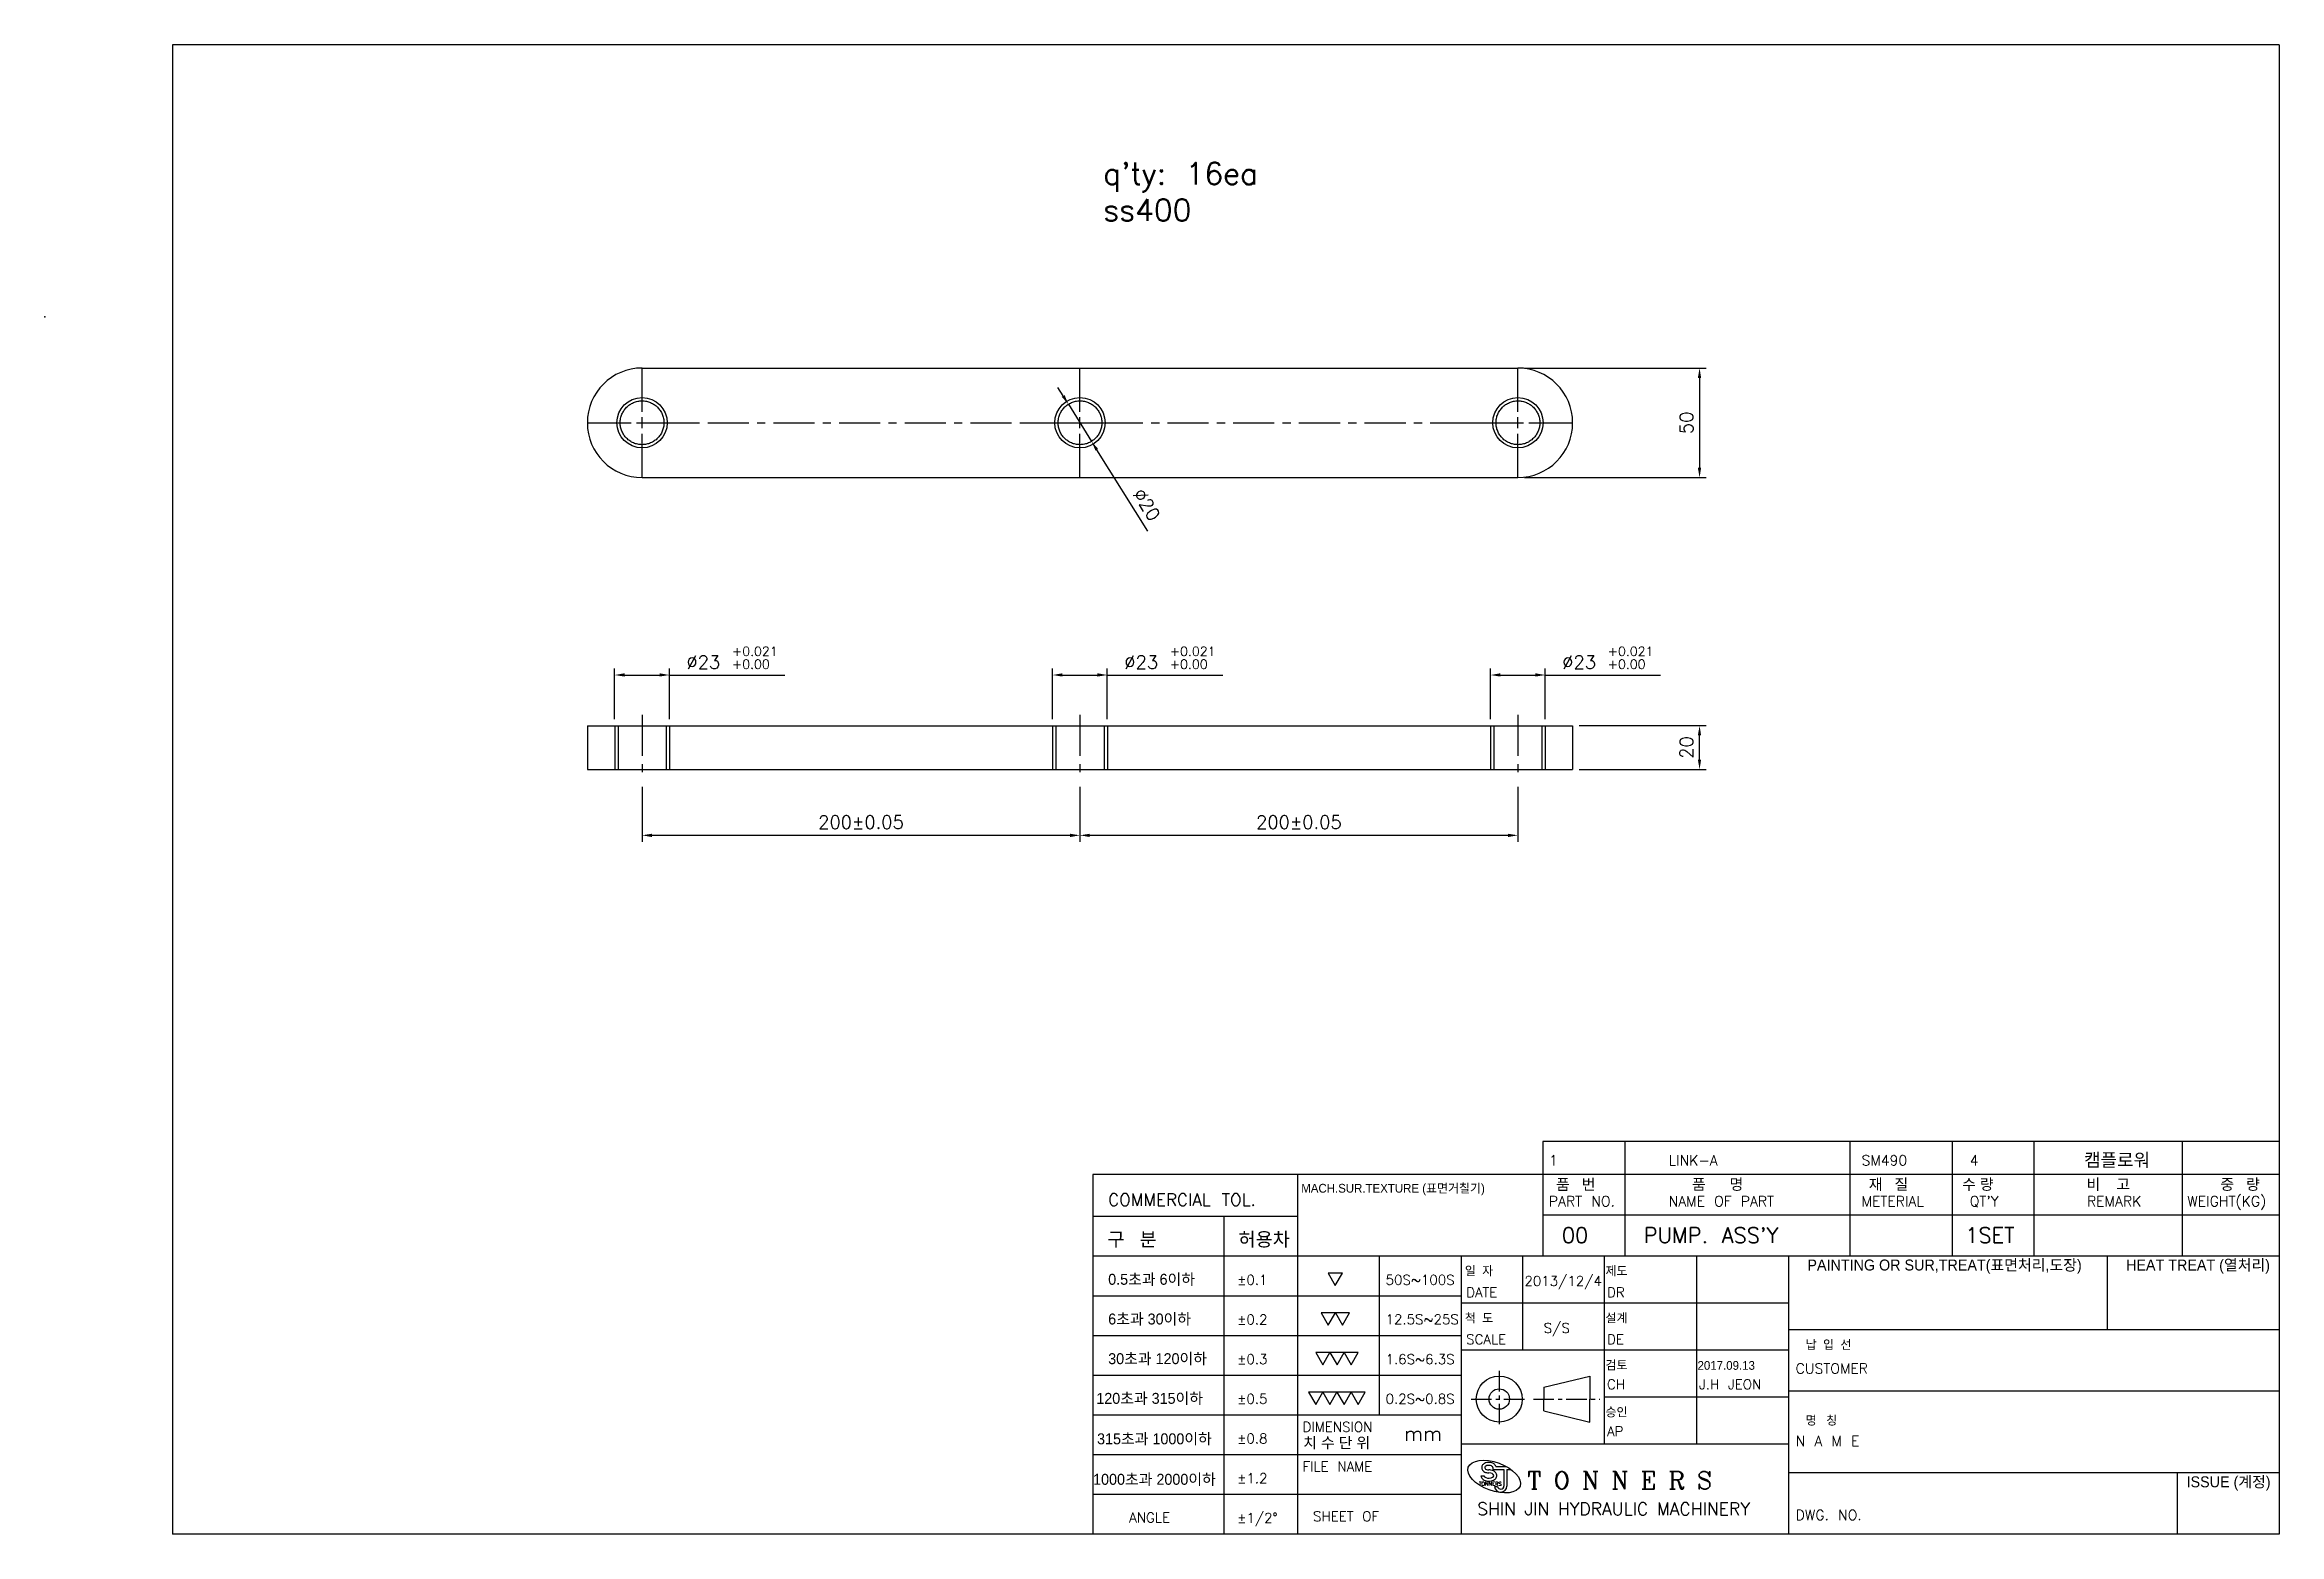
# Model space of a CAD drawing. Extents: x -2917 to 6643, y 8514 to 10799.
# Drawn here: x 2377 to 3398, y 8528 to 9208 of the extents above; entities that cross this region are included whole.
import ezdxf

# ---------------------------------------------------------------- set-up
doc = ezdxf.new("R2010")
doc.units = 0
doc.header["$LTSCALE"] = 15
doc.header["$MEASUREMENT"] = 0
for name, pattern in [('CENTER', [2, 1.25, -0.25, 0.25, -0.25]), ('CENTER2', [28.575, 19.05, -3.175, 3.175, -3.175]), ('PHANTOM2', [31.75, 15.875, -3.175, 3.175, -3.175, 3.175, -3.175])]:
    doc.linetypes.add(name, pattern=pattern)
for name, color, linetype in [('1', 1, 'CENTER'), ('3', 3, 'Continuous'), ('4', 4, 'Continuous'), ('DG', 4, 'Continuous')]:
    doc.layers.add(name, color=color, linetype=linetype)
doc.styles.add('HSG', font='romans.shx', dxfattribs={"bigfont": 'whgtxt.shx'})
doc.styles.add('ROMANC', font='romanc', dxfattribs={"height": 2})
doc.styles.add('ROMANS', font='txt.shx', dxfattribs={"bigfont": 'whgtxt.shx'})
doc.styles.get("Standard").update_dxf_attribs({"font": 'txt.shx'})
doc.dimstyles.new('ISO-25', dxfattribs={"dimtxt": 2.5, "dimasz": 2.5, "dimexe": 1.25, "dimexo": 0.625, "dimtad": 1, "dimtoh": 1, "dimdsep": 46, "dimtxsty": 'Standard', "dimcen": 2.5, "dimclrt": 6, "dimadec": 0, "dimazin": 0, "dimtfac": 1, "dimtmove": 0, "dimatfit": 3, "dimfxl": 1, "dimarcsym": 0})

msp = doc.modelspace()

# ---------------------------------------------------------------- texts
for s, height, p in [('1', 4.671, (3064.056, 8696.502)), ('LINK-A', 4.6708, (3118.766, 8696.502)), ('SM490', 4.6708, (3206.877, 8696.502)), ('4', 4.671, (3256.282, 8696.502)), ('COMMERCIAL TOL.', 5.60496, (2862.77, 8678.025)), ('PART NO.', 4.6708, (3064.056, 8677.819)), ('NAME OF PART', 4.6708, (3118.766, 8677.819)), ('METERIAL', 4.6708, (3206.877, 8677.819)), ("QT'Y", 4.6708, (3256.282, 8677.819)), ('REMARK', 4.6708, (3309.836, 8677.819)), ('WEIGHT(KG)', 4.6708, (3355.667, 8677.819)), ('00', 7.0062, (3070.015, 8661.112)), ("PUMP. ASS'Y", 7.0062, (3107.382, 8661.112)), ('1SET', 7.0062, (3254.268, 8661.112)), ('%%P0.1', 4.484, (2921.7, 8642.005)), ('50S~100S', 4.484, (2989.497, 8642.005)), ('2013/12/4', 4.484, (3052.917, 8641.466)), ('DATE', 4.484, (3026.292, 8636.343)), ('DR', 4.484, (3090.618, 8636.343)), ('%%P0.2', 4.484, (2921.7, 8623.882)), ('12.5S~25S', 4.484, (2989.497, 8623.976)), ('S/S', 4.484, (3061.718, 8619.98)), ('SCALE', 4.484, (3026.292, 8614.857)), ('DE', 4.484, (3090.618, 8614.857)), ('%%P0.3', 4.484, (2921.7, 8605.76)), ('1.6S~6.3S', 4.484, (2989.497, 8605.76)), ('CUSTOMER', 4.6708, (3176.77, 8601.417)), ('CH', 4.484, (3090.618, 8594.306)), ('J.H JEON', 4.484, (3132.655, 8594.306)), ('%%P0.5', 4.484, (2921.7, 8587.637)), ('0.2S~0.8S', 4.484, (2989.497, 8587.637)), ('%%P0.8', 4.484, (2921.7, 8569.514)), ('DIMENSION', 4.484, (2951.56, 8574.842)), ('mm', 6.726, (2997.933, 8570.704)), ('AP', 4.484, (3090.618, 8572.82)), ('N A M E', 4.6708, (3176.77, 8568.266)), ('%%P1.2', 4.484, (2921.7, 8551.391)), ('FILE NAME', 4.484, (2951.56, 8556.719)), ('ANGLE', 4.484, (2872.393, 8533.45)), ('%%P1/2%%D', 4.484, (2921.7, 8533.269)), ('SHEET OF', 4.484, (2956.371, 8534.017)), ('DWG. NO.', 4.6708, (3176.77, 8534.502))]:
    msp.add_text(s, height=height).set_placement(p)
at = {"linetype": 'Continuous', "style": 'ROMANC'}
msp.add_text('T O N N E R S', height=8.00392, dxfattribs=at).set_placement((3054.176, 8548.658))
at = {"insert": (2860.537, 9154.562), "char_height": 10, "attachment_point": 1}
msp.add_mtext_dynamic_manual_height_columns("q'ty: 16ea\\Pss400", width=3759.60361, gutter_width=50, heights=[0], dxfattribs=at)
at = {"layer": '3'}
for s, height, style, p in [('SHIN JIN HYDRAULIC MACHINERY', 5.73117, 'HSG', (3031.35, 8536.771)), ('TONNERS', 1.7022, 'ROMANS', (3032.127, 8550.256))]:
    msp.add_text(s, height=height, dxfattribs=dict(at, style=style)).set_placement(p)
at = {"layer": '3', "color": 7, "attachment_point": 4}
for s, insert, char_height in [('\\f굴림|b0|i0|c129|p2;MACH.SUR.TEXTURE (표면거칠기)', (2950.968, 8685.476), 4.0014), ('\\f굴림|b0|i0|c129|p2;품   번', (3067.337, 8687.631), 5.00175), ('\\f굴림|b0|i0|c129|p2;품      명', (3129.407, 8687.631), 5.00175), ('\\f굴림|b0|i0|c129|p2;재   질', (3210.172, 8687.631), 5.00175), ('\\f굴림|b0|i0|c129|p2;수 량', (3252.802, 8687.631), 5.00175), ('\\f굴림|b0|i0|c129|p2;비    고', (3309.642, 8687.631), 5.00175), ('\\f굴림|b0|i0|c129|p2;중   량', (3370.744, 8687.631), 5.00175), ('\\f굴림|b0|i0|c129|p2;구   분', (2862.484, 8662.425), 6.25219), ('\\f굴림|b0|i0|c129|p2;허용차', (2922.27, 8662.425), 6.25219), ('\\f굴림|b0|i0|c129|p2;0.5초과 6이하', (2862.807, 8644.215), 5.00175), ('\\f굴림|b0|i0|c129|p2;일  자', (3025.701, 8648.11), 4.0014), ('\\f굴림|b0|i0|c129|p2;제도', (3089.933, 8648.11), 4.0014), ('\\f굴림|b0|i0|c129|p2;PAINTING OR SUR,TREAT(표면처리,도장)', (3182.147, 8650.264), 5.00175), ('\\f굴림|b0|i0|c129|p2;HEAT TREAT (열처리)', (3327.676, 8650.264), 5.00175), ('\\f굴림|b0|i0|c129|p2;6초과 30이하', (2862.807, 8626.092), 5.00175), ('\\f굴림|b0|i0|c129|p2;척  도', (3025.701, 8626.624), 4.0014), ('\\f굴림|b0|i0|c129|p2;설계', (3089.933, 8626.624), 4.0014), ('\\f굴림|b0|i0|c129|p2;납  입  선', (3181.349, 8614.48), 4.0014), ('\\f굴림|b0|i0|c129|p2;30초과 120이하', (2862.807, 8607.97), 5.00175), ('\\f굴림|b0|i0|c129|p2;검토', (3089.933, 8605.138), 4.0014), ('{\\fGulim|b0|i0|c129|p2;2017.09.13}', (3131.97, 8605.138), 4.0014), ('\\f굴림|b0|i0|c129|p2;120초과 315이하', (2857.369, 8589.847), 5.00175), ('\\f굴림|b0|i0|c129|p2;승인', (3089.933, 8583.653), 4.0014), ('\\f굴림|b0|i0|c129|p2;315초과 1000이하', (2857.732, 8571.362), 5.00175), ('\\f굴림|b0|i0|c129|p2;치 수 단 위', (2951.873, 8569.551), 5.00175), ('\\f굴림|b0|i0|c129|p2;명   칭', (3181.349, 8579.892), 4.0014), ('\\f굴림|b0|i0|c129|p2;1000초과 2000이하', (2855.914, 8552.877), 5.00175), ('\\f굴림|b0|i0|c129|p2;ISSUE (계정)', (3355.308, 8551.243), 5.00175)]:
    msp.add_mtext(s, dxfattribs=dict(at, insert=insert, char_height=char_height))
at = {"layer": '4', "color": 6, "linetype": 'PHANTOM2', "insert": (3308.515, 8702.008), "char_height": 6, "width": 31.91105, "attachment_point": 1}
msp.add_mtext('캠플로워', dxfattribs=at)

# ---------------------------------------------------------------- blocks, each defined once
blk = doc.blocks.new('*U315')
at = {"layer": '4', "color": 0, "linetype": 'CENTER2', "transparency": 16777216}
for p, q in [((0, 5), (0, 25.12)), ((-25.12, 0), (-5, 0)), ((5, 0), (25.12, 0)), ((0, -25.12), (0, -5))]:
    blk.add_line(p, q, dxfattribs=at)
at = {"layer": '4', "color": 0, "linetype": 'Continuous', "transparency": 16777216}
for p, q in [((-2.5, 0), (2.5, 0)), ((0, -2.5), (0, 2.5))]:
    blk.add_line(p, q, dxfattribs=at)
blk = doc.blocks.new('*U316')
at = {"layer": '4', "color": 0, "linetype": 'CENTER2', "transparency": 16777216}
for p, q in [((0, 5), (0, 25.12)), ((-25.12, 0), (-5, 0)), ((5, 0), (25.12, 0)), ((0, -25.12), (0, -5))]:
    blk.add_line(p, q, dxfattribs=at)
at = {"layer": '4', "color": 0, "linetype": 'Continuous', "transparency": 16777216}
for p, q in [((-2.5, 0), (2.5, 0)), ((0, -2.5), (0, 2.5))]:
    blk.add_line(p, q, dxfattribs=at)
blk = doc.blocks.new('*U317')
at = {"layer": '4', "color": 0, "linetype": 'CENTER2', "transparency": 16777216}
for p, q in [((0, 5), (0, 25.12)), ((-25.12, 0), (-5, 0)), ((5, 0), (25.12, 0)), ((0, -25.12), (0, -5))]:
    blk.add_line(p, q, dxfattribs=at)
at = {"layer": '4', "color": 0, "linetype": 'Continuous', "transparency": 16777216}
for p, q in [((-2.5, 0), (2.5, 0)), ((0, -2.5), (0, 2.5))]:
    blk.add_line(p, q, dxfattribs=at)
blk = doc.blocks.new('*U318')
at = {"layer": '1', "color": 0, "transparency": 16777216}
blk.add_line((0, 15), (0, -15), dxfattribs=at)
blk = doc.blocks.new('*U319')
at = {"layer": '1', "color": 0, "transparency": 16777216}
blk.add_line((0, 15), (0, -15), dxfattribs=at)
blk = doc.blocks.new('*U320')
at = {"layer": '1', "color": 0, "transparency": 16777216}
blk.add_line((0, 15), (0, -15), dxfattribs=at)
blk = doc.blocks.new('*D321')
at = {"layer": '4', "color": 4, "lineweight": -2, "transparency": 16777216}
for p, q in [((3052.9, 9060.7), (3135.9, 9060.7)), ((3132.9, 9056.2), (3132.9, 9015.2)), ((3052.9, 9010.7), (3135.9, 9010.7))]:
    blk.add_line(p, q, dxfattribs=at)
at = {"layer": '4', "color": 4, "transparency": 16777216}
for points in [[(3132.1, 9056.2), (3133.6, 9056.2), (3132.9, 9060.7)], [(3132.1, 9015.2), (3133.6, 9015.2), (3132.9, 9010.7)]]:
    blk.add_solid(points, dxfattribs=at)
at = {"layer": 'Defpoints', "color": 0, "transparency": 16777216}
for p in [(3049.9, 9060.7), (3049.9, 9010.7), (3132.9, 9010.7)]:
    blk.add_point(p, dxfattribs=at)
at = {"layer": '4', "color": 7, "transparency": 16777216, "insert": (3126.9, 9035.7), "char_height": 6, "attachment_point": 5, "rotation": 90}
blk.add_mtext('50', dxfattribs=at)
blk = doc.blocks.new('*D322')
at = {"layer": '4', "color": 4, "lineweight": -2, "transparency": 16777216}
for p, q in [((3077.9, 8897.4), (3135.9, 8897.4)), ((3132.9, 8881.9), (3132.9, 8892.9)), ((3077.9, 8877.4), (3135.9, 8877.4))]:
    blk.add_line(p, q, dxfattribs=at)
at = {"layer": '4', "color": 4, "transparency": 16777216}
for points in [[(3132.1, 8892.9), (3133.6, 8892.9), (3132.9, 8897.4)], [(3132.1, 8881.9), (3133.6, 8881.9), (3132.9, 8877.4)]]:
    blk.add_solid(points, dxfattribs=at)
at = {"layer": 'Defpoints', "color": 0, "transparency": 16777216}
for p in [(3074.9, 8897.4), (3132.9, 8897.4), (3074.9, 8877.4)]:
    blk.add_point(p, dxfattribs=at)
at = {"layer": '4', "color": 7, "transparency": 16777216, "insert": (3126.9, 8887.4), "char_height": 6, "attachment_point": 5, "rotation": 90}
blk.add_mtext('20', dxfattribs=at)
blk = doc.blocks.new('*D323')
at = {"layer": '4', "color": 4, "lineweight": -2, "transparency": 16777216}
for p, q in [((2649.9, 8869.4), (2649.9, 8844.3)), ((2849.9, 8869.4), (2849.9, 8844.3)), ((2654.4, 8847.3), (2845.4, 8847.3))]:
    blk.add_line(p, q, dxfattribs=at)
at = {"layer": '4', "color": 4, "transparency": 16777216}
for points in [[(2654.4, 8848), (2654.4, 8846.5), (2649.9, 8847.3)], [(2845.4, 8848), (2845.4, 8846.5), (2849.9, 8847.3)]]:
    blk.add_solid(points, dxfattribs=at)
at = {"layer": 'Defpoints', "color": 0, "transparency": 16777216}
for p in [(2649.9, 8872.4), (2849.9, 8872.4), (2849.9, 8847.3)]:
    blk.add_point(p, dxfattribs=at)
at = {"layer": '4', "color": 7, "transparency": 16777216, "insert": (2749.9, 8853.3), "char_height": 6, "attachment_point": 5}
blk.add_mtext('200%%P0.05', dxfattribs=at)
blk = doc.blocks.new('*D324')
at = {"layer": '4', "color": 4, "lineweight": -2, "transparency": 16777216}
for p, q in [((2849.9, 8869.4), (2849.9, 8844.3)), ((3049.9, 8869.4), (3049.9, 8844.3)), ((2854.4, 8847.3), (3045.4, 8847.3))]:
    blk.add_line(p, q, dxfattribs=at)
at = {"layer": '4', "color": 4, "transparency": 16777216}
for points in [[(2854.4, 8848), (2854.4, 8846.5), (2849.9, 8847.3)], [(3045.4, 8848), (3045.4, 8846.5), (3049.9, 8847.3)]]:
    blk.add_solid(points, dxfattribs=at)
at = {"layer": 'Defpoints', "color": 0, "transparency": 16777216}
for p in [(2849.9, 8872.4), (3049.9, 8872.4), (3049.9, 8847.3)]:
    blk.add_point(p, dxfattribs=at)
at = {"layer": '4', "color": 7, "transparency": 16777216, "insert": (2949.9, 8853.3), "char_height": 6, "attachment_point": 5}
blk.add_mtext('200%%P0.05', dxfattribs=at)
blk = doc.blocks.new('*D325')
at = {"layer": '4', "color": 4, "lineweight": -2, "transparency": 16777216}
for p, q in [((2637.4, 8900.4), (2637.4, 8923.5)), ((2641.9, 8920.5), (2657.9, 8920.5)), ((2662.4, 8900.4), (2662.4, 8923.5)), ((2662.4, 8920.5), (2715.1, 8920.5))]:
    blk.add_line(p, q, dxfattribs=at)
at = {"layer": '4', "color": 4, "transparency": 16777216}
for points in [[(2641.9, 8921.3), (2641.9, 8919.8), (2637.4, 8920.5)], [(2657.9, 8921.3), (2657.9, 8919.8), (2662.4, 8920.5)]]:
    blk.add_solid(points, dxfattribs=at)
at = {"layer": 'Defpoints', "color": 0, "transparency": 16777216}
for p in [(2662.4, 8920.5), (2637.4, 8897.4), (2662.4, 8897.4)]:
    blk.add_point(p, dxfattribs=at)
at = {"layer": '4', "color": 7, "transparency": 16777216, "insert": (2691, 8928.4), "char_height": 6, "attachment_point": 5}
blk.add_mtext('∅23 {\\H0.7x;\\S+0.021^ +0.00;}', dxfattribs=at)
blk = doc.blocks.new('*D326')
at = {"layer": '4', "color": 4, "lineweight": -2, "transparency": 16777216}
for p, q in [((2837.4, 8900.4), (2837.4, 8923.5)), ((2841.9, 8920.5), (2857.9, 8920.5)), ((2862.4, 8900.4), (2862.4, 8923.5)), ((2862.4, 8920.5), (2915.1, 8920.5))]:
    blk.add_line(p, q, dxfattribs=at)
at = {"layer": '4', "color": 4, "transparency": 16777216}
for points in [[(2841.9, 8921.3), (2841.9, 8919.8), (2837.4, 8920.5)], [(2857.9, 8921.3), (2857.9, 8919.8), (2862.4, 8920.5)]]:
    blk.add_solid(points, dxfattribs=at)
at = {"layer": 'Defpoints', "color": 0, "transparency": 16777216}
for p in [(2862.4, 8920.5), (2837.4, 8897.4), (2862.4, 8897.4)]:
    blk.add_point(p, dxfattribs=at)
at = {"layer": '4', "color": 7, "transparency": 16777216, "insert": (2891, 8928.4), "char_height": 6, "attachment_point": 5}
blk.add_mtext('∅23 {\\H0.7x;\\S+0.021^ +0.00;}', dxfattribs=at)
blk = doc.blocks.new('*D327')
at = {"layer": '4', "color": 4, "lineweight": -2, "transparency": 16777216}
for p, q in [((3037.4, 8900.4), (3037.4, 8923.5)), ((3041.9, 8920.5), (3057.9, 8920.5)), ((3062.4, 8900.4), (3062.4, 8923.5)), ((3062.4, 8920.5), (3115.1, 8920.5))]:
    blk.add_line(p, q, dxfattribs=at)
at = {"layer": '4', "color": 4, "transparency": 16777216}
for points in [[(3041.9, 8921.3), (3041.9, 8919.8), (3037.4, 8920.5)], [(3057.9, 8921.3), (3057.9, 8919.8), (3062.4, 8920.5)]]:
    blk.add_solid(points, dxfattribs=at)
at = {"layer": 'Defpoints', "color": 0, "transparency": 16777216}
for p in [(3062.4, 8920.5), (3037.4, 8897.4), (3062.4, 8897.4)]:
    blk.add_point(p, dxfattribs=at)
at = {"layer": '4', "color": 7, "transparency": 16777216, "insert": (3091, 8928.4), "char_height": 6, "attachment_point": 5}
blk.add_mtext('∅23 {\\H0.7x;\\S+0.021^ +0.00;}', dxfattribs=at)
blk = doc.blocks.new('*D396')
at = {"layer": '4', "color": 4, "linetype": 'PHANTOM2', "lineweight": -2, "transparency": 16777216}
for p, q in [((2842.2, 9048), (2839.8, 9051.8)), ((2844.6, 9044.2), (2855.2, 9027.2)), ((2880.9, 8986.2), (2857.6, 9023.4))]:
    blk.add_line(p, q, dxfattribs=at)
at = {"layer": '4', "color": 4, "linetype": 'PHANTOM2', "transparency": 16777216}
for points in [[(2842.9, 9048.4), (2841.6, 9047.6), (2844.6, 9044.2)], [(2858.2, 9023.8), (2857, 9023), (2855.2, 9027.2)]]:
    blk.add_solid(points, dxfattribs=at)
at = {"layer": 'Defpoints', "color": 0, "linetype": 'PHANTOM2', "transparency": 16777216}
for p in [(2844.6, 9044.2), (2855.2, 9027.2)]:
    blk.add_point(p, dxfattribs=at)
at = {"layer": '4', "color": 7, "linetype": 'PHANTOM2', "transparency": 16777216, "insert": (2880.4, 8998.3), "char_height": 6, "attachment_point": 5, "rotation": 302.034}
blk.add_mtext('∅20', dxfattribs=at)

# ---------------------------------------------------------------- dimensions: what is measured, and where the dimension line sits
at = {"layer": '4'}
for base, p1, p2, picture, middle in [((3132.862, 9010.722), (3049.923, 9060.722), (3049.923, 9010.722), '*D321', (3126.862, 9035.722)), ((3132.862, 8897.365), (3074.923, 8877.365), (3074.923, 8897.365), '*D322', (3126.862, 8887.365))]:
    dim = msp.add_linear_dim(base=base, p1=p1, p2=p2, angle=90, dimstyle='ISO-25', override={"dimscale": 1.5, "dimtxt": 4, "dimasz": 3, "dimexe": 2, "dimexo": 2, "dimgap": 2, "dimtoh": 0, "dimcen": 0, "dimclrd": 4, "dimclre": 4, "dimclrt": 7, "dimfxl": 0.5}, dxfattribs=at)
    dim.commit()
    dim.dimension.update_dxf_attribs({"geometry": picture, "text_midpoint": middle})
at = {"layer": '4', "color": 6, "linetype": 'PHANTOM2'}
dim = msp.add_diameter_dim_2p(p1=(2844.619, 9044.199), p2=(2855.227, 9027.244), dimstyle='ISO-25', override={"dimscale": 1.5, "dimtxt": 4, "dimasz": 3, "dimexe": 2, "dimexo": 2, "dimgap": 2, "dimtoh": 0, "dimcen": 0, "dimclrd": 4, "dimclre": 4, "dimclrt": 7, "dimfxl": 0.5}, dxfattribs=at)
dim.commit()
dim.dimension.update_dxf_attribs({"geometry": '*D396', "text_midpoint": (2875.333, 8995.111), "dimtype": 163})
at = {"layer": '4'}
for base, p1, p2, text, picture, middle in [((2662.423, 8920.52), (2637.423, 8897.365), (2662.423, 8897.365), '%%C23 {\\H0.7x;\\S+0.021~++0.00;}', '*D325', (2691.023, 8928.42)), ((2862.423, 8920.52), (2837.423, 8897.365), (2862.423, 8897.365), '%%C23 {\\H0.7x;\\S+0.021~++0.00;}', '*D326', (2891.023, 8928.42)), ((3062.423, 8920.52), (3037.423, 8897.365), (3062.423, 8897.365), '%%C23 {\\H0.7x;\\S+0.021~++0.00;}', '*D327', (3091.023, 8928.42)), ((2849.923, 8847.298), (2649.923, 8872.365), (2849.923, 8872.365), '<>%%P0.05', '*D323', (2749.923, 8853.298)), ((3049.923, 8847.298), (2849.923, 8872.365), (3049.923, 8872.365), '<>%%P0.05', '*D324', (2949.923, 8853.298))]:
    dim = msp.add_linear_dim(base=base, p1=p1, p2=p2, text=text, dimstyle='ISO-25', override={"dimscale": 1.5, "dimtxt": 4, "dimasz": 3, "dimexe": 2, "dimexo": 2, "dimgap": 2, "dimtoh": 0, "dimcen": 0, "dimclrd": 4, "dimclre": 4, "dimclrt": 7, "dimfxl": 0.5}, dxfattribs=at)
    dim.commit()
    dim.dimension.update_dxf_attribs({"geometry": picture, "text_midpoint": middle})

# ---------------------------------------------------------------- linework, layer by layer
at = {"color": 6}
for p, q in [((2435.385, 9208.419), (2435.385, 8528.019)), ((3397.665, 9208.419), (2435.385, 9208.419)), ((3397.665, 9208.419), (3397.665, 8528.019)), ((3061.367, 8707.431), (3061.367, 8655.064)), ((3397.665, 8707.431), (3061.367, 8707.431)), ((3098.734, 8707.431), (3098.734, 8655.064)), ((3201.491, 8707.431), (3201.491, 8655.064)), ((3248.199, 8707.431), (3248.199, 8655.064)), ((3285.566, 8707.431), (3285.566, 8655.064)), ((3353.292, 8707.431), (3353.292, 8655.064)), ((3397.665, 8692.431), (3061.367, 8692.431)), ((3397.665, 8673.748), (3061.367, 8673.748)), ((3397.665, 8655.064), (2949.268, 8655.064)), ((2986.634, 8655.064), (2986.634, 8582.387)), ((3089.392, 8655.064), (3089.392, 8569.122)), ((3024.001, 8636.755), (2949.268, 8636.755)), ((3173.466, 8633.579), (3024.001, 8633.579)), ((3024.001, 8618.632), (2949.268, 8618.632)), ((3397.665, 8621.435), (3173.466, 8621.435)), ((3173.466, 8612.093), (3024.001, 8612.093)), ((3024.001, 8600.509), (2949.268, 8600.509)), ((3397.665, 8593.41), (3173.466, 8593.41)), ((3173.466, 8590.607), (3089.392, 8590.607)), ((3024.001, 8582.387), (2949.268, 8582.387)), ((3024.001, 8564.264), (2949.268, 8564.264)), ((3173.466, 8569.122), (3024.001, 8569.122)), ((3397.665, 8556.043), (3173.466, 8556.043)), ((3024.001, 8546.141), (2949.268, 8546.141)), ((3397.665, 8528.019), (2435.385, 8528.019))]:
    msp.add_line(p, q, dxfattribs=at)
at = {"color": 5}
for p, q in [((3397.665, 8692.431), (2855.852, 8692.431)), ((2855.852, 8692.431), (2855.852, 8528.019)), ((2949.268, 8692.431), (2949.268, 8528.019)), ((2915.638, 8673.187), (2915.638, 8528.019)), ((3024.001, 8655.064), (3024.001, 8528.019)), ((3052.026, 8655.064), (3052.026, 8612.093)), ((3131.429, 8655.064), (3131.429, 8569.122)), ((3173.466, 8655.064), (3173.466, 8528.019)), ((3318.995, 8655.064), (3318.995, 8621.435)), ((3350.957, 8556.043), (3350.957, 8528.019))]:
    msp.add_line(p, q, dxfattribs=at)
for p, q in [((3061.696, 8595.252), (3082.715, 8600.311)), ((3061.696, 8595.252), (3061.696, 8589.802)), ((3082.715, 8600.311), (3082.715, 8589.802)), ((3061.696, 8584.351), (3061.696, 8589.802)), ((3061.696, 8584.351), (3082.715, 8579.292)), ((3082.715, 8579.292), (3082.715, 8589.802))]:
    msp.add_line(p, q)
for radius in [10.509, 4.671]:
    msp.add_circle((3041.403, 8589.802), radius)
at = {"layer": '1'}
msp.add_line((2649.923, 9035.722), (3049.923, 9035.722), dxfattribs=at)
at = {"layer": '1', "ltscale": 0.5}
for p, q in [((3041.403, 8602.646), (3041.403, 8576.957)), ((3028.559, 8589.802), (3054.248, 8589.802)), ((3057.026, 8589.802), (3087.386, 8589.802))]:
    msp.add_line(p, q, dxfattribs=at)
at = {"layer": '3'}
for p, q in [((2649.923, 9060.722), (3049.923, 9060.722)), ((2649.923, 9010.722), (3049.923, 9010.722)), ((2624.923, 8897.365), (2624.923, 8877.365)), ((2624.923, 8897.365), (3074.923, 8897.365)), ((2637.423, 8897.365), (2637.423, 8877.365)), ((2662.423, 8897.365), (2662.423, 8877.365)), ((2837.423, 8897.365), (2837.423, 8877.365)), ((2862.423, 8897.365), (2862.423, 8877.365)), ((3037.423, 8897.365), (3037.423, 8877.365)), ((3062.423, 8897.365), (3062.423, 8877.365)), ((3074.923, 8897.365), (3074.923, 8877.365)), ((2624.923, 8877.365), (3074.923, 8877.365)), ((3033.046, 8554.692), (3034.434, 8554.692)), ((3038.536, 8558.466), (3038.536, 8557.574)), ((3038.536, 8557.574), (3043.561, 8557.574)), ((3039.848, 8558.947), (3044.64, 8558.947)), ((3043.561, 8557.574), (3043.561, 8550.029)), ((3044.934, 8557.574), (3044.934, 8550.029)), ((3044.934, 8557.574), (3046.802, 8557.574)), ((3039.234, 8549.842), (3040.619, 8549.842))]:
    msp.add_line(p, q, dxfattribs=at)
for centre, radius, start, end in [((2649.923, 9035.722), 25, 90, 270), ((3049.923, 9035.722), 25, 270, 90), ((3042.077, 8550.14), 2.859, 185.980833, 357.768717), ((3042.077, 8550.14), 1.488, 191.546693, 355.710647)]:
    msp.add_arc(centre, radius, start, end, dxfattribs=at)
msp.add_ellipse((3039.079, 8554.371), major_axis=(-11.824, 4.303), ratio=0.51515152, dxfattribs=at)
for centre, major_axis, ratio, start_param, end_param in [((3036.649, 8554.863), (2.237, 0), 0.53687549, 3.28494022, 7.85398163), ((3036.649, 8558.466), (-1.887, 0), 0.54545455, 3.14159265, 7.85448607)]:
    msp.add_ellipse(centre, major_axis=major_axis, ratio=ratio, start_param=start_param, end_param=end_param, dxfattribs=at)
for points, knots in [([(3033.046, 8554.692), (3033.059, 8554.542), (3033.088, 8554.395), (3033.192, 8554.064), (3033.277, 8553.888), (3033.479, 8553.574), (3033.594, 8553.436), (3033.961, 8553.073), (3034.233, 8552.894), (3034.805, 8552.61), (3035.107, 8552.506), (3035.729, 8552.357), (3036.05, 8552.312), (3036.864, 8552.272), (3037.36, 8552.312), (3038.188, 8552.502), (3038.529, 8552.62), (3039.097, 8552.918), (3039.332, 8553.077), (3039.713, 8553.441), (3039.867, 8553.629), (3040.115, 8554.073), (3040.207, 8554.332), (3040.277, 8554.88), (3040.253, 8555.165), (3040.104, 8555.684), (3039.982, 8555.917), (3039.693, 8556.311), (3039.527, 8556.475), (3039.175, 8556.754), (3038.988, 8556.869), (3038.41, 8557.159), (3037.997, 8557.285), (3037.268, 8557.411), (3036.958, 8557.437), (3036.649, 8557.437)], [6.32896117, 6.32896117, 6.32896117, 6.32896117, 6.44900608, 6.44900608, 6.61482686, 6.61482686, 6.78064764, 6.78064764, 7.10755971, 7.10755971, 7.43447179, 7.43447179, 7.76138387, 7.76138387, 8.25755581, 8.25755581, 8.62809263, 8.62809263, 8.91247393, 8.91247393, 9.13421403, 9.13421403, 9.35595413, 9.35595413, 9.57769424, 9.57769424, 9.79943434, 9.79943434, 10.02117444, 10.02117444, 10.24291454, 10.24291454, 10.68323909, 10.68323909, 10.99556786, 10.99556786, 10.99556786, 10.99556786]), ([(3039.848, 8558.947), (3039.841, 8558.975), (3039.833, 8559.003), (3039.751, 8559.275), (3039.634, 8559.491), (3039.361, 8559.858), (3039.205, 8560.009), (3038.879, 8560.264), (3038.707, 8560.369), (3038.176, 8560.633), (3037.8, 8560.743), (3037.028, 8560.87), (3036.632, 8560.884), (3035.851, 8560.818), (3035.466, 8560.738), (3034.835, 8560.502), (3034.579, 8560.373), (3034.151, 8560.064), (3033.973, 8559.901), (3033.689, 8559.53), (3033.577, 8559.334), (3033.429, 8558.912), (3033.389, 8558.69), (3033.389, 8558.466), (3033.389, 8558.267), (3033.42, 8558.069), (3033.534, 8557.702), (3033.616, 8557.534), (3033.807, 8557.236), (3033.916, 8557.106), (3034.261, 8556.766), (3034.515, 8556.6), (3035.042, 8556.341), (3035.318, 8556.247), (3035.883, 8556.116), (3036.173, 8556.079), (3036.526, 8556.065), (3036.587, 8556.064), (3036.649, 8556.064)], [3.27962021, 3.27962021, 3.27962021, 3.27962021, 3.30494686, 3.30494686, 3.52779908, 3.52779908, 3.7506513, 3.7506513, 3.97350352, 3.97350352, 4.42021561, 4.42021561, 4.86692771, 4.86692771, 5.31363981, 5.31363981, 5.6362606, 5.6362606, 5.88786857, 5.88786857, 6.09409763, 6.09409763, 6.28318531, 6.28318531, 6.28318531, 6.45145797, 6.45145797, 6.61973063, 6.61973063, 6.78800328, 6.78800328, 7.12005112, 7.12005112, 7.45209895, 7.45209895, 7.78414678, 7.78414678, 7.85398735, 7.85398735, 7.85398735, 7.85398735])]:
    msp.add_open_spline(points, degree=3, knots=knots, dxfattribs=at)
at = {"layer": '4', "color": 6, "linetype": 'PHANTOM2'}
for p, q in [((2638.923, 8897.365), (2638.923, 8877.365)), ((2660.923, 8897.365), (2660.923, 8877.365)), ((2838.923, 8897.365), (2838.923, 8877.365)), ((2860.923, 8897.365), (2860.923, 8877.365)), ((3038.923, 8897.365), (3038.923, 8877.365)), ((3060.923, 8897.365), (3060.923, 8877.365))]:
    msp.add_line(p, q, dxfattribs=at)
at = {"layer": '4', "color": 5}
for p, q in [((2949.268, 8673.187), (2855.852, 8673.187)), ((2949.268, 8655.064), (2855.852, 8655.064)), ((2949.268, 8636.755), (2855.852, 8636.755)), ((2949.268, 8618.632), (2855.852, 8618.632)), ((2949.268, 8600.509), (2855.852, 8600.509)), ((2949.268, 8582.387), (2855.852, 8582.387)), ((2949.268, 8564.264), (2855.852, 8564.264)), ((2949.268, 8546.141), (2855.852, 8546.141))]:
    msp.add_line(p, q, dxfattribs=at)
at = {"layer": '4'}
for points in [[(2966.52, 8641.718), (2969.756, 8647.323), (2963.284, 8647.323)], [(2963.321, 8623.596), (2966.557, 8629.201), (2960.085, 8629.201)], [(2969.793, 8623.596), (2973.029, 8629.201), (2966.557, 8629.201)], [(2960.833, 8605.473), (2964.069, 8611.078), (2957.597, 8611.078)], [(2967.305, 8605.473), (2970.541, 8611.078), (2964.069, 8611.078)], [(2973.777, 8605.473), (2977.013, 8611.078), (2970.541, 8611.078)], [(2957.56, 8587.35), (2960.796, 8592.955), (2954.324, 8592.955)], [(2964.032, 8587.35), (2967.268, 8592.955), (2960.796, 8592.955)], [(2970.504, 8587.35), (2973.74, 8592.955), (2967.268, 8592.955)], [(2976.976, 8587.35), (2980.212, 8592.955), (2973.74, 8592.955)]]:
    msp.add_lwpolyline(points, close=True, dxfattribs=at)
for centre in [(2649.923, 9035.722), (2849.923, 9035.722), (3049.923, 9035.722)]:
    msp.add_circle(centre, 11.5, dxfattribs=at)
at = {"layer": '4', "color": 6, "linetype": 'PHANTOM2'}
for centre in [(2649.923, 9035.722), (2849.923, 9035.722), (3049.923, 9035.722)]:
    msp.add_circle(centre, 10, dxfattribs=at)
at = {"layer": 'DG', "color": 1}
msp.add_point((2377.085, 9084.14), dxfattribs=at)

# ---------------------------------------------------------------- block references
at = {"layer": '1'}
for name, p in [('*U320', (2649.923, 8887.365)), ('*U319', (2849.923, 8887.365)), ('*U318', (3049.923, 8887.365))]:
    msp.add_blockref(name, p, dxfattribs=at)
at = {"layer": '4', "linetype": 'CENTER2'}
for name, p in [('*U315', (2649.923, 9035.722)), ('*U317', (2849.923, 9035.722)), ('*U316', (3049.923, 9035.722))]:
    msp.add_blockref(name, p, dxfattribs=at)

msp.set_redraw_order([(e.dxf.handle, doc.entitydb.next_handle()) for e in msp.query("TEXT MTEXT ATTDEF DIMENSION ARC_DIMENSION")])  # texts and dimensions are drawn at this point

doc.saveas('drawing.dxf')
